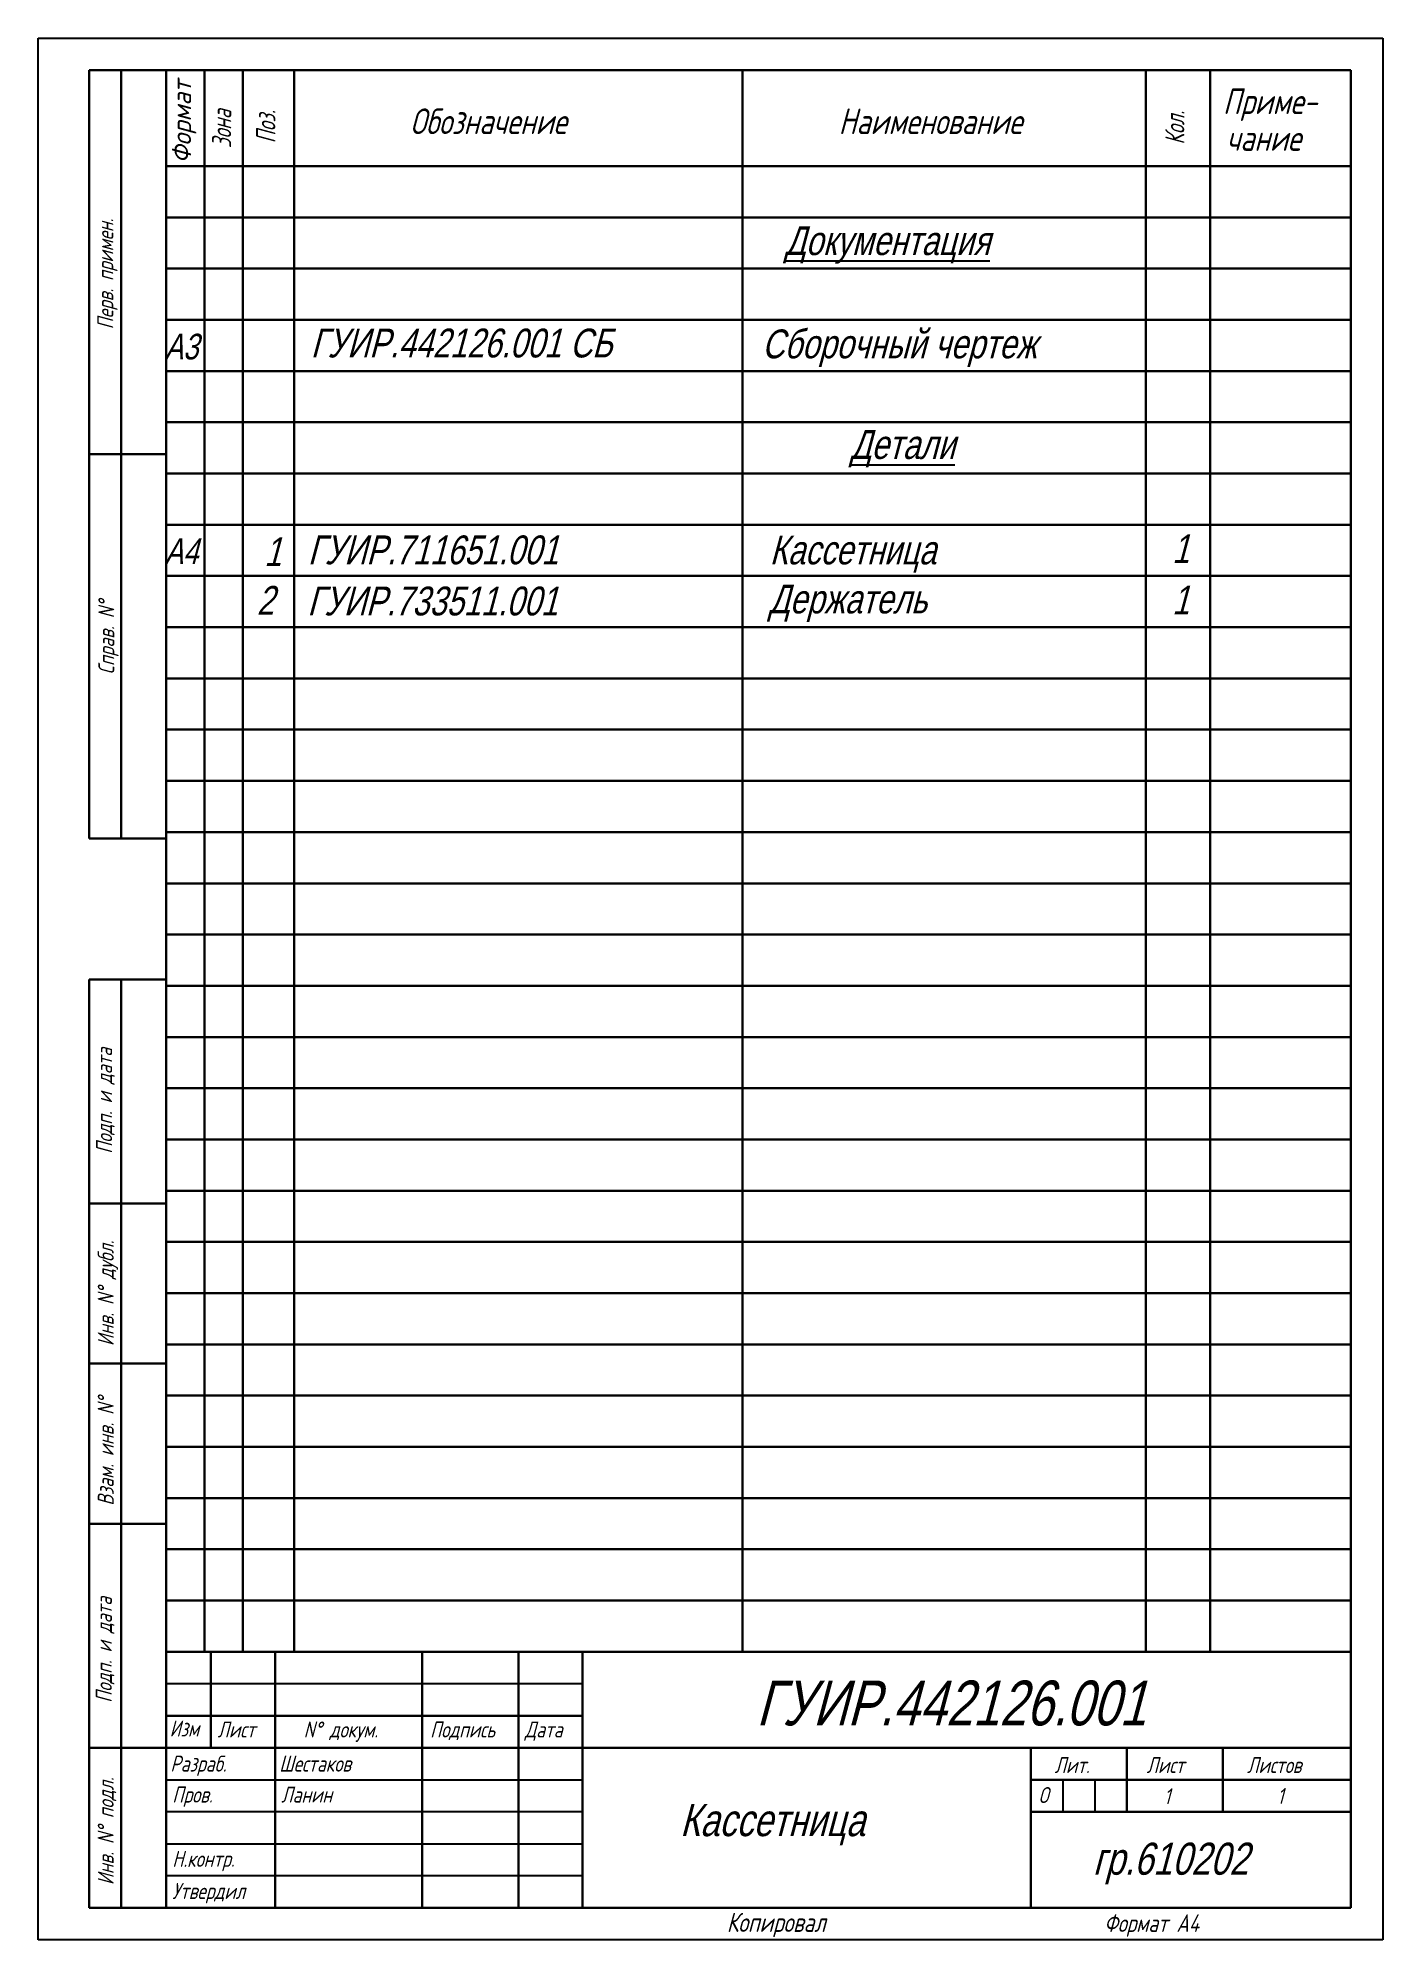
# Model space of a CAD drawing. Extents: x 1909 to 2910, y 71 to 494.
# Drawn here: x 1908.6 to 2118.6, y 70.9 to 367.9 of the extents above; entities that cross this region are included whole.
import ezdxf
from ezdxf.enums import TextEntityAlignment as Align

# ---------------------------------------------------------------- set-up
doc = ezdxf.new("R2010")
doc.units = 0
doc.header["$MEASUREMENT"] = 0
doc.layers.get('0').update_dxf_attribs({"linetype": 'CONTINUOUS'})
doc.layers.add('текст', color=7, linetype='CONTINUOUS', lineweight=30)
doc.layers.add('Толстые', color=7, linetype='CONTINUOUS', lineweight=30)
doc.layers.add('Тонкие', color=7, linetype='CONTINUOUS')
doc.styles.add('ESKD', font='standarteskd.shx', dxfattribs={"width": 0.8, "oblique": 15})
doc.styles.add('стиль1', font='romans.shx', dxfattribs={"width": 0.75, "oblique": 15, "height": 3.5})

msp = doc.modelspace()

# ---------------------------------------------------------------- texts
at = {"attachment_point": 1, "style": 'ESKD'}
for s, width, insert, char_height in [('{\\LДокументация}', 57.5242003, (2025.19966, 338.54074), 4.5), ('A3', 6.1617921, (1928.36501, 321.75204), 4), ('ГУИР.442126.001 СБ', 65.8191618, (1951.16922, 322.55658), 4.5), (' Сборочный чертеж', 56.9484502, (2020.28765, 322.42351), 4.5), ('{\\LДетали}', 57.5242003, (2035.43404, 306.70931), 4.5), ('A4', 6.1617921, (1928.36718, 289.79686), 4), ('1', 6.1617921, (1943.90977, 289.98272), 4.5), ('ГУИР.711651.001', 65.8191618, (1950.72717, 290.25592), 4.5), ('Кассетница', 56.9484502, (2022.83544, 290.24675), 4.5), ('1', 6.1617921, (2085.6678, 290.43832), 4.5), ('2', 6.1617921, (1942.74778, 282.36976), 4.5), ('ГУИР.733511.001', 65.8191618, (1950.64404, 282.27058), 4.5), ('Держатель', 56.9484502, (2022.69208, 282.58604), 4.5), ('1', 6.1617921, (2085.6678, 282.43832), 4.5)]:
    msp.add_mtext_dynamic_manual_height_columns(s, width=width, gutter_width=50, heights=[0], dxfattribs=dict(at, insert=insert, char_height=char_height))
at = {"color": 0, "insert": (2051.17027, 107.88767), "char_height": 7, "width": 120, "attachment_point": 5, "style": 'ESKD'}
msp.add_mtext('ГУИР.{\\C256;442126.001}', dxfattribs=at)
at = {"color": 0, "lineweight": 20, "char_height": 5, "attachment_point": 1, "style": 'ESKD'}
for s, insert, width in [('Кассетница', (2008.83139, 92.1461), 71.3016524), ('гр.610202{\\H0.7x; }', (2073.30028, 86.12268), 105.9279495)]:
    msp.add_mtext(s, dxfattribs=dict(at, insert=insert, width=width))
at = {"layer": 'текст', "style": 'стиль1', "oblique": 15, "width": 0.684211}
msp.add_text('Формат', height=3, rotation=90, dxfattribs=at).set_placement((1932.49883, 348.34599), (1932.49883, 361.34599), align=Align.FIT)
at = {"layer": 'текст', "style": 'стиль1', "oblique": 15, "width": 0.75}
for s, height, p in [('Приме-', 4, (2093.59298, 356.06214)), ('Обозначение', 4, (1966.68134, 352.93587)), ('Наименование', 4, (2033.59298, 352.93587)), ('чание', 4, (2094.13933, 350.31812)), ('Изм', 2.5, (1929.1381, 102.70354)), ('Лист', 2.5, (1936.61387, 102.55324)), ('N%%d докум. ', 2.5, (1950.06983, 102.55324)), ('Подпись', 2.5, (1969.81295, 102.55324)), ('Дата', 2.5, (1984.60115, 102.55324)), ('Разраб.', 2.5, (1929.25427, 97.21927)), ('Шестаков', 2.5, (1946.25427, 97.21927)), ('Лит.', 2.5, (2067.31094, 97.00105)), ('Лист   ', 2.5, (2081.68544, 97.00105)), ('Листов', 2.5, (2097.37356, 97.00105)), ('Пров.', 2.5, (1929.55517, 92.38716)), ('Ланин', 2.5, (1946.55517, 92.38716)), ('О   ', 2.5, (2064.81636, 92.30704)), ('1   ', 2.5, (2084.39727, 92.13228)), ('1', 2.5, (2102.0861, 92.17597)), ('Н.контр.', 2.5, (1929.55517, 82.3478)), ('Утвердил', 2.5, (1929.55517, 77.32819)), ('Копировал', 3, (2016.12851, 72.18587)), ('Формат А4', 2.75, (2075.05708, 72.18587))]:
    msp.add_text(s, height=height, dxfattribs=at).set_placement(p)
at = {"layer": 'текст', "style": 'стиль1', "oblique": 15}
for s, height, width, p in [('Зона', 3, 0.684211, (1938.75628, 350.73924)), ('Поз.', 3, 0.684211, (1945.65974, 351.49765)), ('Кол.', 3, 0.684211, (2087.59338, 351.28862)), ('Перв. примен.', 2.5, 0.75, (1920.34589, 322.44837)), ('Справ. N%%d', 2.5, 0.75, (1920.50096, 268.56329)), ('Подп. и дата', 2.5, 0.75, (1920.16674, 193.70625)), ('Инв. N%%d дубл.', 2.5, 0.75, (1920.41137, 163.68136)), ('Взам. инв. N%%d', 2.5, 0.75, (1920.41137, 138.75409)), ('Подп. и дата', 2.5, 0.75, (1920.11652, 107.96951)), ('Инв. N%%d подл.', 2.5, 0.75, (1920.41137, 79.5033))]:
    msp.add_text(s, height=height, rotation=90, dxfattribs=dict(at, width=width)).set_placement(p)

# ---------------------------------------------------------------- linework, layer by layer
at = {"layer": 'Толстые'}
for p, q in [((1916.59298, 362.93587), (1916.59298, 242.93587)), ((1928.59298, 362.93587), (1916.59298, 362.93587)), ((1921.59298, 362.93587), (1921.59298, 242.93587)), ((1928.59298, 75.93587), (1928.59298, 362.93587)), ((1928.59298, 362.93587), (2113.59298, 362.93587)), ((1934.59298, 115.93587), (1934.59298, 362.93587)), ((1940.59298, 115.93587), (1940.59298, 362.93587)), ((1948.59298, 115.93587), (1948.59298, 362.93587)), ((2018.59298, 115.93587), (2018.59298, 362.93587)), ((2081.59298, 115.93587), (2081.59298, 362.93587)), ((2091.59298, 115.93587), (2091.59298, 362.93587)), ((2113.59298, 362.93587), (2113.59298, 75.93587)), ((1928.59298, 347.93587), (2113.59298, 347.93587)), ((1928.59298, 339.93587), (2113.59298, 339.93587)), ((1928.59298, 331.93587), (2113.59298, 331.93587)), ((1928.59298, 323.93587), (2113.59298, 323.93587)), ((1928.59298, 315.93587), (2113.59298, 315.93587)), ((1928.59298, 307.93587), (2113.59298, 307.93587)), ((1928.59298, 302.93587), (1916.59298, 302.93587)), ((1928.59298, 299.93587), (2113.59298, 299.93587)), ((1928.59298, 291.93587), (2113.59298, 291.93587)), ((1928.59298, 283.93587), (2113.59298, 283.93587)), ((1928.59298, 275.93587), (2113.59298, 275.93587)), ((1928.59298, 267.93587), (2113.59298, 267.93587)), ((1928.59298, 259.93587), (2113.59298, 259.93587)), ((1928.59298, 251.93587), (2113.59298, 251.93587)), ((1928.59298, 243.93587), (2113.59298, 243.93587)), ((1916.59298, 242.93587), (1928.59298, 242.93587)), ((1928.59298, 235.93587), (2113.59298, 235.93587)), ((1928.59298, 227.93587), (2113.59298, 227.93587)), ((1916.59298, 220.93587), (1928.59298, 220.93587)), ((1916.59298, 75.93587), (1916.59298, 220.93587)), ((1921.59298, 220.93587), (1921.59298, 75.93587)), ((1928.59298, 219.93587), (2113.59298, 219.93587)), ((1928.59298, 211.93587), (2113.59298, 211.93587)), ((1928.59298, 203.93587), (2113.59298, 203.93587)), ((1928.59298, 195.93587), (2113.59298, 195.93587)), ((1928.59298, 187.93587), (2113.59298, 187.93587)), ((1928.59298, 185.93587), (1916.59298, 185.93587)), ((1928.59298, 179.93587), (2113.59298, 179.93587)), ((1928.59298, 171.93587), (2113.59298, 171.93587)), ((1928.59298, 163.93587), (2113.59298, 163.93587)), ((1916.59298, 160.93587), (1928.59298, 160.93587)), ((1928.59298, 155.93587), (2113.59298, 155.93587)), ((1928.59298, 147.93587), (2113.59298, 147.93587)), ((1928.59298, 139.93587), (2113.59298, 139.93587)), ((1928.59298, 135.93587), (1916.59298, 135.93587)), ((1928.59298, 131.93587), (2113.59298, 131.93587)), ((1928.59298, 123.93587), (2113.59298, 123.93587)), ((1928.59298, 115.93587), (2113.59298, 115.93587)), ((1928.59298, 115.93587), (2113.59298, 115.93587)), ((1935.59298, 115.93587), (1935.59298, 100.93587)), ((1945.59298, 115.93587), (1945.59298, 75.93587)), ((1968.59298, 115.93587), (1968.59298, 75.93587)), ((1983.59298, 115.93587), (1983.59298, 75.93587)), ((1993.59298, 75.93587), (1993.59298, 115.93587)), ((1928.59298, 105.93587), (1993.59298, 105.93587)), ((1916.59298, 100.93587), (2113.59298, 100.93587)), ((2063.59298, 100.93587), (2063.59298, 75.93587)), ((2078.59298, 100.93587), (2078.59298, 90.93587)), ((2093.59298, 100.93587), (2093.59298, 90.93587)), ((2113.59298, 95.93587), (2063.59298, 95.93587)), ((2113.59298, 90.93587), (2063.59298, 90.93587)), ((2113.59298, 75.93587), (1916.59298, 75.93587))]:
    msp.add_line(p, q, dxfattribs=at)
at = {"layer": 'Тонкие'}
for p, q in [((1908.59298, 70.93587), (1908.59298, 367.93587)), ((1908.59298, 367.93587), (2118.59298, 367.93587)), ((2118.59298, 367.93587), (2118.59298, 70.93587)), ((1993.59298, 110.93587), (1928.59298, 110.93587)), ((1928.59298, 95.93587), (1993.59298, 95.93587)), ((2068.59298, 95.93587), (2068.59298, 90.93587)), ((2073.59298, 95.93587), (2073.59298, 90.93587)), ((1993.59298, 90.93587), (1928.59298, 90.93587)), ((1928.59298, 85.93587), (1993.59298, 85.93587)), ((1993.59298, 80.93587), (1928.59298, 80.93587)), ((2118.59298, 70.93587), (1908.59298, 70.93587))]:
    msp.add_line(p, q, dxfattribs=at)

msp.set_redraw_order([(e.dxf.handle, doc.entitydb.next_handle()) for e in msp.query("TEXT MTEXT ATTDEF DIMENSION ARC_DIMENSION")])  # texts and dimensions are drawn at this point

doc.saveas('drawing.dxf')
